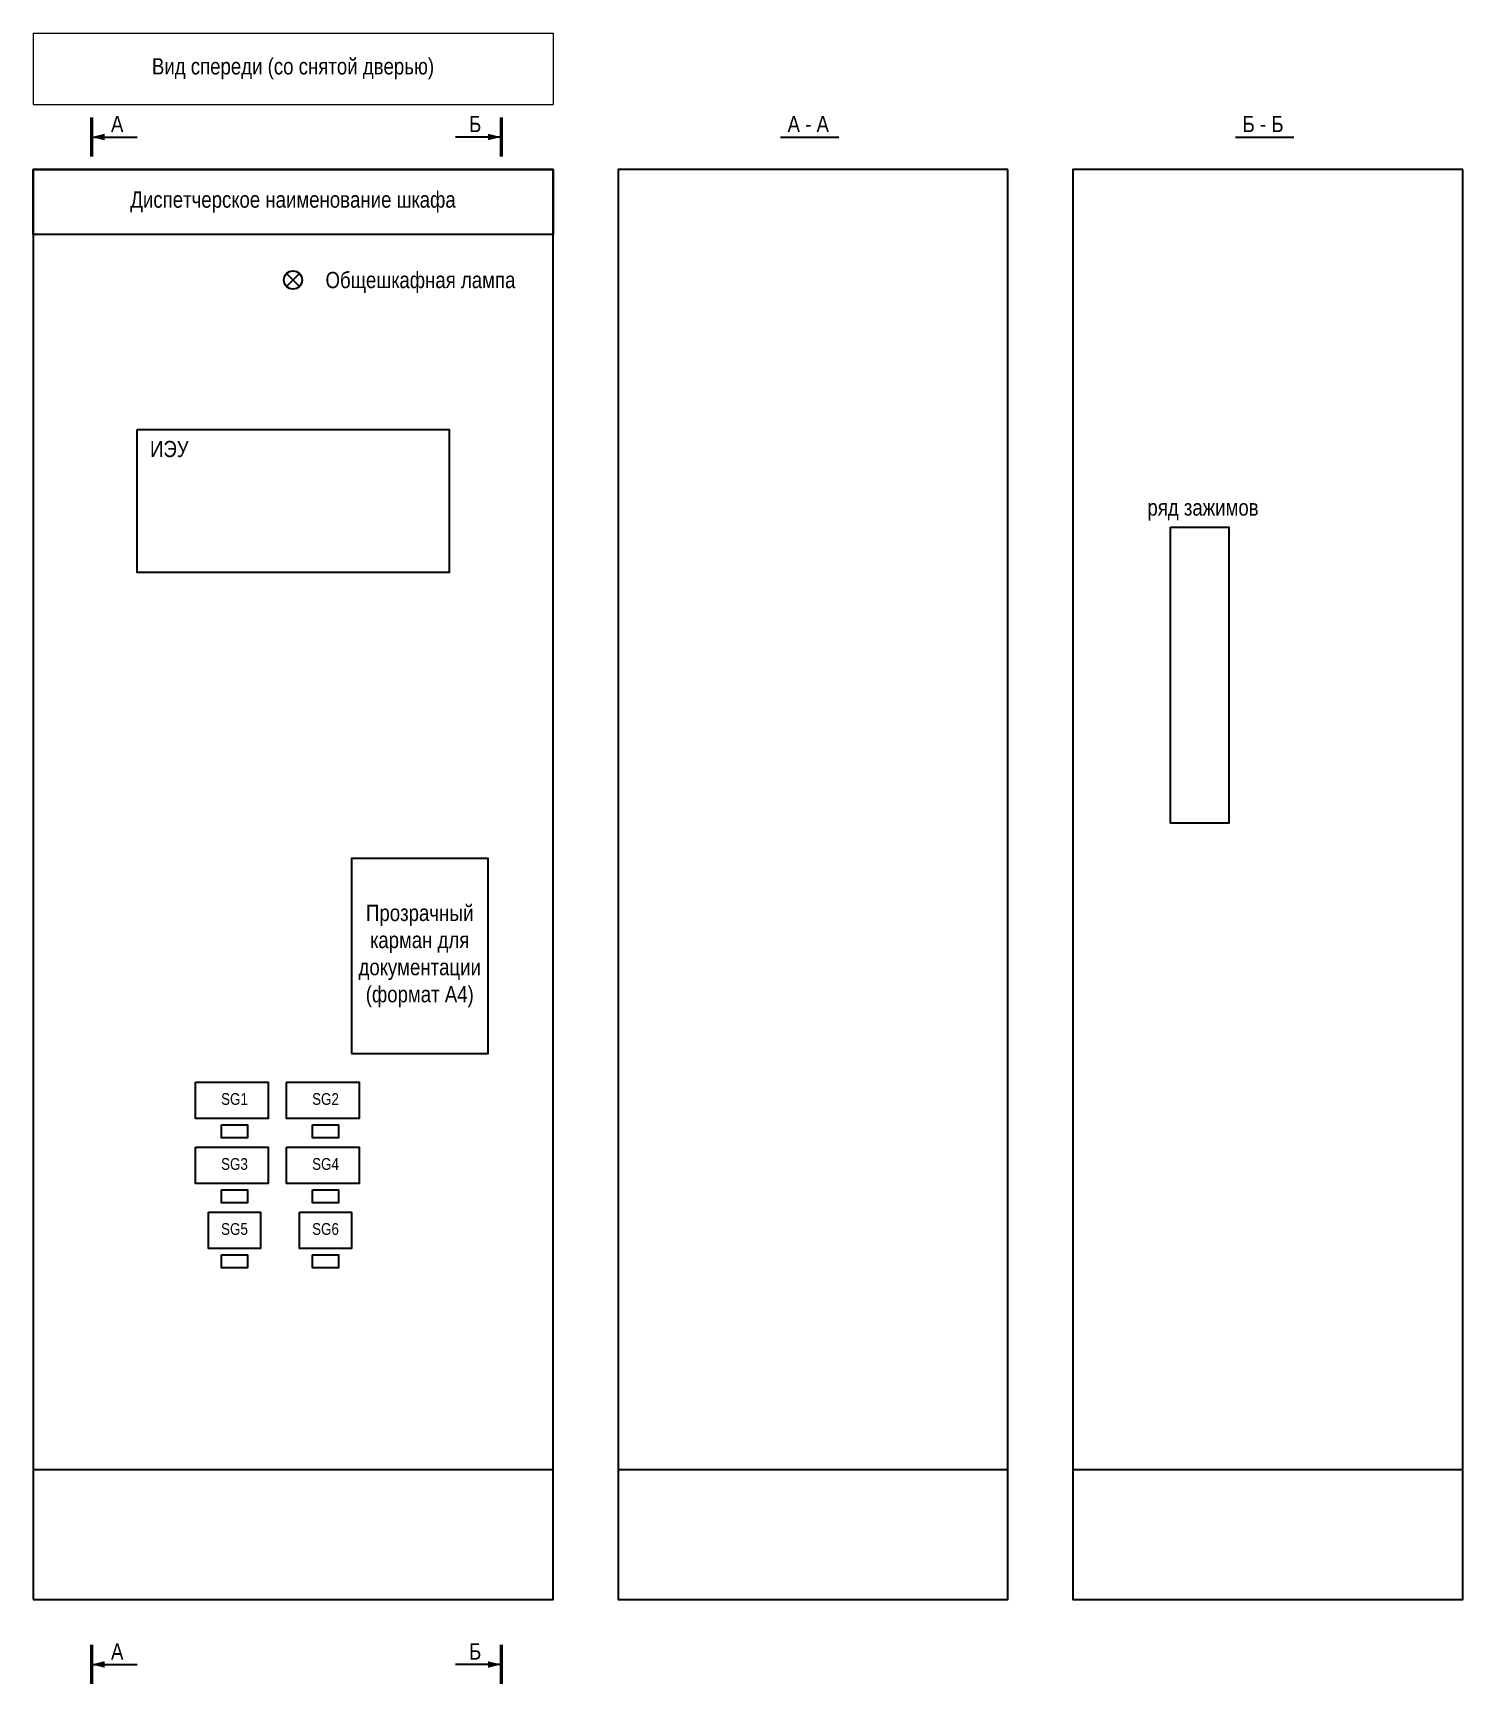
# Model space of a CAD drawing. Header units: millimetres. Extents: x 5769 to 10700, y 4225 to 6895.
# Drawn here: x 5769 to 5989, y 6634 to 6888 of the extents above; entities that cross this region are included whole.
import ezdxf
from ezdxf.enums import TextEntityAlignment as Align

# ---------------------------------------------------------------- set-up
doc = ezdxf.new("R2010")
doc.units = ezdxf.units.MM
doc.layers.add('Основная', color=7, linetype='Continuous', lineweight=30)
doc.layers.add('Толстая', color=7, linetype='Continuous', lineweight=53)
doc.styles.add('Narrow', font='ARIALN.TTF')
doc.styles.get("Standard").update_dxf_attribs({"font": 'ARIALN.TTF'})

msp = doc.modelspace()

# ---------------------------------------------------------------- texts
at = {"layer": 'Основная', "style": 'Narrow'}
for s, p in [('А', (5781, 6874)), ('Б', (5836.09, 6874)), ('А - А', (5885.09, 6874)), ('Б - Б', (5955.09, 6874)), ('Общешкафная лампа', (5814, 6850)), ('ИЭУ', (5787, 6824)), ('А', (5781, 6639)), ('Б', (5836.09, 6639))]:
    msp.add_text(s, height=2.5, dxfattribs=at).set_placement(p, align=Align.MIDDLE_LEFT)
for s, height, p in [('ряд зажимов', 2.5, (5949, 6815)), ('SG1', 1.8, (5800, 6724)), ('SG2', 1.8, (5814, 6724)), ('SG3', 1.8, (5800, 6714)), ('SG4', 1.8, (5814, 6714)), ('SG5', 1.8, (5800, 6704)), ('SG6', 1.8, (5814, 6704))]:
    msp.add_text(s, height=height, dxfattribs=at).set_placement(p, align=Align.MIDDLE_CENTER)
at = {"layer": 'Основная', "char_height": 2.5, "attachment_point": 5, "style": 'Narrow'}
for s, insert, width in [('Диспетчерское наименование шкафа', (5809, 6862), 80), ('Прозрачный карман для документации (формат А4)', (5828.5, 6746), 21)]:
    msp.add_mtext(s, dxfattribs=dict(at, insert=insert, width=width))

# ---------------------------------------------------------------- blocks, each defined once
blk = doc.blocks.new('*T75')
at = {"layer": 'Defpoints', "color": 8, "linetype": 'ByBlock', "lineweight": 0, "transparency": 16777216}
for p, q in [((0, 0), (80, 0)), ((0, 0), (0, -11)), ((80, 0), (80, -11)), ((0, -11), (80, -11))]:
    blk.add_line(p, q, dxfattribs=at)
at = {"layer": 'Основная', "color": 0, "transparency": 16777216, "insert": (40, -5.5), "char_height": 2.5, "width": 78, "attachment_point": 5}
blk.add_mtext('Вид спереди (со снятой дверью) ', dxfattribs=at)

# ---------------------------------------------------------------- linework, layer by layer
at = {"layer": 'Основная', "ltscale": 100}
msp.add_line((5769, 6667), (5849, 6667), dxfattribs=at)
for points in [[(5778, 6872, 0, 1, 0), (5780, 6872, 0, 0, 0)], [(5841, 6872, 0, 1, 0), (5839, 6872, 0, 0, 0)], [(5778, 6637, 0, 1, 0), (5780, 6637, 0, 0, 0)], [(5841, 6637, 0, 1, 0), (5839, 6637, 0, 0, 0)]]:
    msp.add_lwpolyline(points, format="xyseb", dxfattribs=at)
for points in [[(5778, 6872), (5785, 6872)], [(5841, 6872), (5834, 6872)], [(5884, 6872), (5893, 6872)], [(5954, 6872), (5963, 6872)], [(5808, 6851), (5810, 6849)], [(5808, 6849), (5810, 6851)], [(5859, 6667), (5919, 6667)], [(5929, 6667), (5989, 6667)], [(5778, 6637), (5785, 6637)], [(5841, 6637), (5834, 6637)]]:
    msp.add_lwpolyline(points, dxfattribs=at)
at = {"layer": 'Основная'}
for points in [[(5769, 6647), (5849, 6647), (5849, 6867), (5769, 6867)], [(5919, 6867), (5859, 6867), (5859, 6647), (5919, 6647)], [(5989, 6867), (5929, 6867), (5929, 6647), (5989, 6647)], [(5785, 6827), (5833, 6827), (5833, 6805), (5785, 6805)], [(5944, 6812), (5953, 6812), (5953, 6766.43), (5944, 6766.43)], [(5818, 6731), (5839, 6731), (5839, 6761), (5818, 6761)], [(5798, 6720), (5802, 6720), (5802, 6718), (5798, 6718)], [(5812, 6720), (5816, 6720), (5816, 6718), (5812, 6718)], [(5798, 6710), (5802, 6710), (5802, 6708), (5798, 6708)], [(5812, 6710), (5816, 6710), (5816, 6708), (5812, 6708)], [(5798, 6700), (5802, 6700), (5802, 6698), (5798, 6698)], [(5812, 6700), (5816, 6700), (5816, 6698), (5812, 6698)]]:
    msp.add_lwpolyline(points, close=True, dxfattribs=at)
at = {"layer": 'Основная', "ltscale": 100}
msp.add_lwpolyline([(5769, 6867), (5849, 6867), (5849, 6857), (5769, 6857)], close=True, dxfattribs=at)
at = {"layer": 'Основная', "ltscale": 0.35}
for points in [[(5794, 6726.6), (5805.2, 6726.6), (5805.2, 6721), (5794, 6721)], [(5808, 6726.6), (5819.2, 6726.6), (5819.2, 6721), (5808, 6721)], [(5794, 6716.6), (5805.2, 6716.6), (5805.2, 6711), (5794, 6711)], [(5808, 6716.6), (5819.2, 6716.6), (5819.2, 6711), (5808, 6711)], [(5796, 6706.6), (5804, 6706.6), (5804, 6701), (5796, 6701)], [(5810, 6706.6), (5818, 6706.6), (5818, 6701), (5810, 6701)]]:
    msp.add_lwpolyline(points, close=True, dxfattribs=at)
msp.add_circle((5809, 6850), 1.41, dxfattribs=at)
at = {"layer": 'Толстая', "ltscale": 100}
for points in [[(5778, 6875), (5778, 6869)], [(5841, 6875), (5841, 6869)], [(5778, 6640), (5778, 6634)], [(5841, 6640), (5841, 6634)]]:
    msp.add_lwpolyline(points, dxfattribs=at)

# ---------------------------------------------------------------- block references
msp.add_blockref('*T75', (5769, 6888))

msp.set_redraw_order([(e.dxf.handle, doc.entitydb.next_handle()) for e in msp.query("TEXT MTEXT ATTDEF DIMENSION ARC_DIMENSION")])  # texts and dimensions are drawn at this point

doc.saveas('drawing.dxf')
